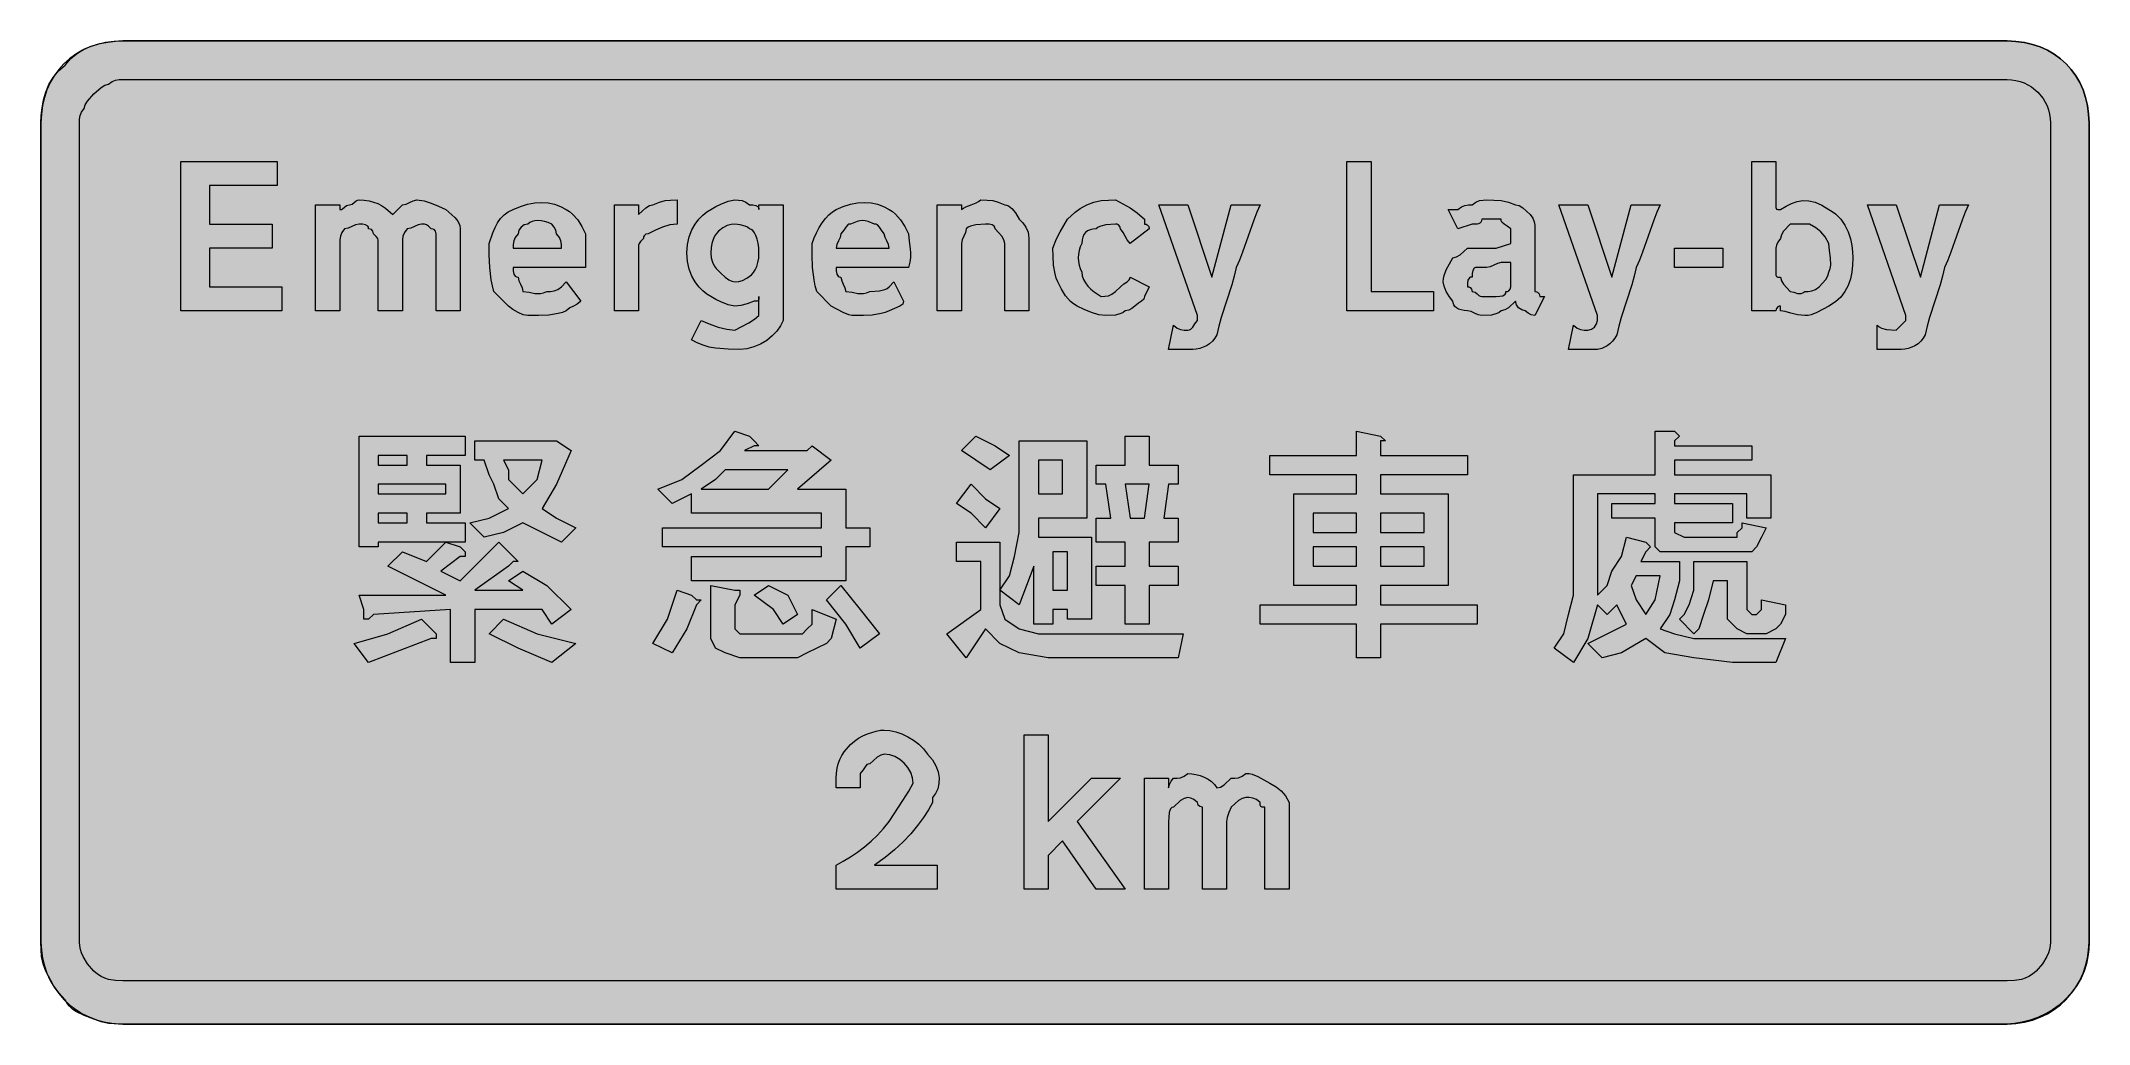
# Model space of a CAD drawing. Header units: metres. Extents: x 28 to 538, y 13 to 258.
import ezdxf

# ---------------------------------------------------------------- set-up
doc = ezdxf.new("R2010")
doc.units = ezdxf.units.M
for name, color, linetype, true_color in [('FILL_BLUE_0000FF', 7, 'Continuous', 0x0000ff), ('FILL_WHITE_FFFFFF', 7, 'Continuous', 0xffffff), ('STROKE_BLUE_0000FF', 7, 'Continuous', 0x0000ff)]:
    doc.layers.add(name, color=color, linetype=linetype, true_color=true_color)

msp = doc.modelspace()

# ---------------------------------------------------------------- hatches: boundary and pattern name
at = {"layer": 'FILL_BLUE_0000FF', "true_color": 0x0000ff}
h = msp.add_hatch(color=7, dxfattribs=at)
h.dxf.hatch_style = 1
h.paths.add_polyline_path([(519.06, 247.86), (520.14, 247.7), (521.17, 247.44), (522.17, 247.08), (523.11, 246.62), (524, 246.08), (525.6, 244.77), (526.91, 243.17), (527.45, 242.28), (527.91, 241.34), (528.27, 240.34), (528.53, 239.31), (528.69, 238.23), (528.75, 237.12), (528.75, 33.12), (528.69, 32.22), (528.52, 31.32), (528.24, 30.42), (527.85, 29.52), (526.73, 27.72), (525.15, 25.92), (524.25, 25.13), (523.35, 24.53), (522.45, 24.11), (521.55, 23.82), (519.75, 23.56), (517.95, 23.52), (48.75, 23.52), (46.95, 23.56), (45.15, 23.82), (44.25, 24.11), (43.35, 24.53), (42.45, 25.13), (41.55, 25.92), (39.98, 27.72), (38.85, 29.52), (38.46, 30.42), (38.18, 31.32), (38.01, 32.22), (37.95, 33.12), (37.95, 237.12), (37.97, 238.02), (38.1, 238.92), (38.46, 239.82), (39.15, 240.72), (39.36, 241.62), (39.9, 242.52), (41.55, 244.32), (43.35, 245.97), (44.25, 246.51), (45.15, 246.72), (46.05, 247.41), (46.95, 247.77), (47.85, 247.9), (48.75, 247.92), (517.95, 247.92), (519.06, 247.86)])
at = {"layer": 'FILL_WHITE_FFFFFF', "true_color": 0xffffff}
h = msp.add_hatch(color=7, dxfattribs=at)
h.dxf.hatch_style = 1
h.paths.add_polyline_path([(520.16, 257.42), (522.27, 257.14), (524.29, 256.67), (526.2, 256.02), (528, 255.21), (529.68, 254.23), (531.23, 253.1), (532.65, 251.82), (533.93, 250.4), (535.06, 248.85), (536.04, 247.17), (536.85, 245.37), (537.5, 243.46), (537.97, 241.44), (538.25, 239.33), (538.35, 237.12), (538.35, 33.12), (538.29, 31.32), (538.09, 29.52), (537.72, 27.72), (537.15, 25.92), (536.36, 24.12), (535.31, 22.32), (533.99, 20.52), (532.35, 18.72), (530.89, 17.43), (529.26, 16.26), (527.48, 15.24), (525.6, 14.37), (523.67, 13.67), (521.72, 13.15), (519.8, 12.83), (517.95, 12.72), (48.75, 12.72), (46.95, 12.74), (45.15, 12.87), (43.35, 13.23), (41.55, 13.92), (39.07, 14.84), (37.05, 15.87), (36.21, 16.46), (35.48, 17.13), (34.86, 17.87), (34.35, 18.72), (32.76, 20.52), (31.5, 22.32), (29.55, 25.92), (28.86, 27.72), (28.5, 29.52), (28.37, 31.32), (28.35, 33.12), (28.35, 237.12), (28.41, 238.97), (28.61, 240.89), (28.98, 242.84), (29.55, 244.77), (30.34, 246.65), (31.39, 248.43), (32.71, 250.06), (34.35, 251.52), (35.81, 253.16), (37.44, 254.48), (39.22, 255.53), (41.1, 256.32), (43.03, 256.89), (44.98, 257.26), (46.9, 257.46), (48.75, 257.52), (517.95, 257.52), (520.16, 257.42)])
h = msp.add_hatch(color=7, dxfattribs=at)
h.dxf.hatch_style = 1
h.paths.add_polyline_path([(63.15, 227.52), (87.15, 227.52), (87.15, 221.52), (70.35, 221.52), (70.35, 211.92), (85.95, 211.92), (85.95, 205.92), (70.35, 205.92), (70.35, 196.32), (88.35, 196.32), (88.35, 190.32), (63.15, 190.32), (63.15, 227.52)])
h = msp.add_hatch(color=7, dxfattribs=at)
h.dxf.hatch_style = 1
h.paths.add_polyline_path([(353.55, 227.52), (359.55, 227.52), (359.55, 195.12), (375.15, 195.12), (375.15, 190.32), (353.55, 190.32), (353.55, 227.52)])
h = msp.add_hatch(color=7, dxfattribs=at)
h.dxf.hatch_style = 1
h.paths.add_polyline_path([(464.27, 217.04), (465.66, 217.52), (467.1, 217.77), (468.59, 217.73), (470.16, 217.38), (471.8, 216.65), (473.55, 215.52), (474.41, 215.03), (475.19, 214.46), (476.51, 213.14), (477.56, 211.62), (478.35, 209.97), (478.92, 208.27), (479.29, 206.58), (479.49, 204.97), (479.55, 203.52), (479.49, 201.72), (479.29, 199.96), (478.92, 198.25), (478.35, 196.62), (477.56, 195.11), (476.51, 193.73), (475.19, 192.53), (473.55, 191.52), (470.55, 189.87), (469.16, 189.33), (468.4, 189.17), (467.55, 189.12), (465.77, 189.31), (464.1, 189.72), (462.66, 190.13), (461.55, 190.32), (461.55, 191.52), (461.15, 191.47), (460.86, 191.33), (460.5, 190.92), (460.35, 190.32), (454.35, 190.32), (454.35, 227.52), (460.35, 227.52), (460.35, 216.72), (460.37, 216.03), (460.5, 215.67), (460.86, 215.54), (461.55, 215.52), (462.9, 216.36), (464.27, 217.04)])
h.paths.add_polyline_path([(469.35, 195.27), (470.25, 195.63), (471.15, 196.32), (472.8, 198.12), (473.34, 199.02), (473.55, 199.92), (473.89, 200.82), (474.06, 201.72), (474, 203.52), (473.72, 205.32), (473.55, 207.12), (472.63, 208.71), (471.6, 209.97), (470.34, 211), (468.75, 211.92), (463.95, 211.92), (462.3, 210.12), (461.76, 209.22), (461.55, 208.32), (460.86, 207.44), (460.5, 206.67), (460.35, 205.92), (460.35, 201.12), (460.35, 199.92), (460.37, 199.23), (460.5, 198.87), (460.86, 198.74), (461.55, 198.72), (461.76, 197.82), (462.3, 196.92), (463.95, 195.12), (464.85, 194.95), (465.75, 194.67), (466.65, 194.61), (467.1, 194.78), (467.55, 195.12), (468.45, 195.14), (469.35, 195.27)], flags=16)
h = msp.add_hatch(color=7, dxfattribs=at)
h.dxf.hatch_style = 1
h.paths.add_polyline_path([(102.75, 215.52), (103.15, 215.57), (103.46, 215.71), (103.95, 216.12), (104.44, 216.53), (104.75, 216.67), (105.15, 216.72), (105.55, 216.77), (105.86, 216.91), (106.35, 217.32), (106.84, 217.73), (107.15, 217.87), (107.55, 217.92), (108.85, 217.86), (110.04, 217.69), (111.16, 217.41), (112.2, 217.02), (113.19, 216.51), (114.13, 215.89), (115.95, 214.32), (118.35, 216.72), (119.25, 216.91), (120.15, 217.32), (121.05, 217.73), (121.95, 217.92), (123.75, 217.71), (125.55, 217.17), (127.35, 216.4), (129.15, 215.52), (131.4, 213.57), (131.93, 212.98), (132.36, 212.31), (132.64, 211.57), (132.75, 210.72), (132.75, 209.52), (132.75, 190.32), (126.75, 190.32), (126.75, 207.12), (126.75, 209.52), (126.6, 210.12), (126.24, 210.53), (125.95, 210.67), (125.55, 210.72), (124.84, 211.41), (124.35, 211.77), (123.86, 211.9), (123.15, 211.92), (122.25, 211.73), (121.35, 211.32), (120.45, 210.91), (119.55, 210.72), (118.86, 209.82), (118.5, 208.92), (118.37, 208.02), (118.35, 207.12), (118.35, 190.32), (112.35, 190.32), (112.35, 207.12), (112.33, 207.83), (112.2, 208.32), (111.84, 208.81), (111.15, 209.52), (111, 210.12), (110.64, 210.53), (110.35, 210.67), (109.95, 210.72), (109.9, 211.12), (109.74, 211.41), (109.2, 211.77), (108.43, 211.9), (107.55, 211.92), (106.65, 211.73), (105.75, 211.32), (104.85, 210.91), (103.95, 210.72), (103.26, 209.82), (102.9, 208.92), (102.77, 208.02), (102.75, 207.12), (102.75, 190.32), (96.75, 190.32), (96.75, 216.72), (102.75, 216.72), (102.75, 215.52)])
h = msp.add_hatch(color=7, dxfattribs=at)
h.dxf.hatch_style = 1
h.paths.add_polyline_path([(147.15, 189.87), (145.84, 190.64), (144.75, 191.52), (141.15, 195.12), (140.75, 196.52), (140.46, 198.01), (140.1, 201.12), (139.97, 204.23), (139.95, 207.12), (140.89, 209.78), (141.43, 211.04), (142.05, 212.22), (142.79, 213.28), (143.66, 214.21), (144.71, 214.96), (145.95, 215.52), (147.75, 216.31), (149.53, 216.87), (151.29, 217.21), (153, 217.32), (154.66, 217.21), (156.24, 216.87), (157.75, 216.31), (159.15, 215.52), (160, 215.02), (160.74, 214.41), (162, 212.97), (163.03, 211.3), (163.95, 209.52), (163.95, 201.12), (145.95, 201.12), (145.97, 200.24), (146.1, 199.47), (146.46, 198.93), (146.75, 198.77), (147.15, 198.72), (147.34, 197.82), (147.75, 196.92), (148.16, 196.02), (148.35, 195.12), (149.96, 194.95), (151.35, 194.67), (152.74, 194.61), (153.5, 194.78), (154.35, 195.12), (155.25, 195.14), (156.15, 195.27), (157.05, 195.63), (157.95, 196.32), (159.15, 197.52), (162.75, 192.72), (161.85, 192.01), (160.95, 191.52), (160.05, 191.03), (159.15, 190.32), (158.2, 189.92), (157.14, 189.63), (154.8, 189.27), (152.23, 189.14), (149.55, 189.12), (148.46, 189.33), (147.15, 189.87)])
h.paths.add_polyline_path([(157.93, 206.82), (157.8, 207.72), (157.44, 208.62), (156.75, 209.52), (156.56, 210.4), (156.15, 211.17), (155.55, 211.92), (154.65, 212.31), (153.77, 212.59), (152.91, 212.76), (152.1, 212.82), (151.34, 212.76), (150.66, 212.59), (150.05, 212.31), (149.55, 211.92), (148.67, 211.71), (147.9, 211.17), (147.36, 210.4), (147.15, 209.52), (146.46, 208.62), (146.1, 207.72), (145.97, 206.82), (145.95, 205.92), (157.95, 205.92), (157.93, 206.82)], flags=16)
h = msp.add_hatch(color=7, dxfattribs=at)
h.dxf.hatch_style = 1
h.paths.add_polyline_path([(178.95, 215.97), (179.85, 216.51), (180.75, 216.72), (182.36, 217.41), (183.75, 217.77), (185.14, 217.9), (186.75, 217.92), (186.75, 211.92), (184.95, 211.71), (183.15, 211.17), (181.35, 210.4), (179.55, 209.52), (178.95, 209.37), (178.54, 209.01), (178.4, 208.72), (178.35, 208.32), (177.66, 207.61), (177.3, 207.12), (177.17, 206.63), (177.15, 205.92), (177.15, 190.32), (171.15, 190.32), (171.15, 216.72), (177.15, 216.72), (177.15, 214.32), (178.95, 215.97)])
h = msp.add_hatch(color=7, dxfattribs=at)
h.dxf.hatch_style = 1
h.paths.add_polyline_path([(197.61, 192.53), (196.44, 193.13), (195.15, 193.92), (194.2, 194.48), (193.2, 195.27), (192.2, 196.28), (191.25, 197.52), (190.42, 198.98), (189.75, 200.67), (189.31, 202.58), (189.15, 204.72), (189.31, 206.86), (189.75, 208.77), (190.42, 210.46), (191.25, 211.92), (192.2, 213.16), (193.2, 214.17), (194.2, 214.96), (195.15, 215.52), (196.44, 216.31), (197.61, 216.91), (199.5, 217.62), (201.15, 217.92), (202.05, 217.9), (202.95, 217.77), (203.85, 217.41), (204.75, 216.72), (205.63, 216.7), (206.4, 216.57), (206.94, 216.21), (207.1, 215.92), (207.15, 215.52), (207.15, 216.72), (213.15, 216.72), (213.15, 189.12), (213.15, 187.92), (212.54, 186.58), (211.63, 185.28), (210.47, 184.06), (209.1, 182.97), (207.56, 182.05), (205.89, 181.34), (204.14, 180.88), (202.35, 180.72), (199.46, 180.76), (196.35, 181.02), (194.78, 181.31), (193.24, 181.73), (191.75, 182.33), (190.35, 183.12), (192.75, 187.92), (194.74, 187.04), (196.95, 186.27), (199.16, 185.73), (201.15, 185.52), (204.6, 187.32), (206.04, 188.22), (207.15, 189.12), (207.15, 190.32), (207.15, 192.72), (207.15, 193.92), (207.13, 193.23), (207, 192.87), (206.64, 192.74), (205.95, 192.72), (204.19, 192.03), (202.65, 191.67), (201.15, 191.52), (199.5, 191.82), (197.61, 192.53)])
h.paths.add_polyline_path([(199.25, 211.54), (198.15, 211.02), (197.05, 210.16), (196.54, 209.58), (196.09, 208.88), (195.7, 208.06), (195.41, 207.1), (195.22, 205.99), (195.15, 204.72), (195.26, 203.48), (195.54, 202.43), (195.97, 201.56), (196.5, 200.82), (197.68, 199.66), (198.75, 198.72), (199.63, 198.03), (200.4, 197.67), (201.15, 197.52), (202.09, 197.63), (203.05, 197.9), (204.15, 198.42), (205.25, 199.28), (205.76, 199.86), (206.21, 200.56), (206.6, 201.38), (206.89, 202.34), (207.08, 203.45), (207.15, 204.72), (207.1, 206.01), (206.94, 207.18), (206.71, 208.2), (206.4, 209.07), (206.04, 209.77), (205.63, 210.29), (205.2, 210.61), (204.75, 210.72), (204.25, 211.12), (203.68, 211.41), (202.5, 211.77), (201.15, 211.92), (200.21, 211.81), (199.25, 211.54)], flags=16)
h = msp.add_hatch(color=7, dxfattribs=at)
h.dxf.hatch_style = 1
h.paths.add_polyline_path([(229.54, 189.33), (228.15, 189.87), (225.15, 191.52), (221.55, 195.12), (221.15, 196.52), (220.86, 198.01), (220.5, 201.12), (220.37, 204.23), (220.35, 207.12), (220.85, 208.47), (221.46, 209.78), (222.14, 211.04), (222.9, 212.22), (223.71, 213.28), (224.57, 214.21), (225.45, 214.96), (226.35, 215.52), (228.15, 216.31), (229.93, 216.87), (231.69, 217.21), (233.4, 217.32), (235.06, 217.21), (236.64, 216.87), (238.15, 216.31), (239.55, 215.52), (240.4, 215.02), (241.14, 214.41), (242.4, 212.97), (243.43, 211.3), (244.35, 209.52), (244.52, 207.7), (244.8, 205.77), (244.88, 204.73), (244.86, 203.61), (244.69, 202.42), (244.35, 201.12), (226.35, 201.12), (226.37, 200.24), (226.5, 199.47), (226.86, 198.93), (227.15, 198.77), (227.55, 198.72), (227.74, 197.82), (228.15, 196.92), (228.56, 196.02), (228.75, 195.12), (230.36, 194.95), (231.75, 194.67), (233.14, 194.61), (233.9, 194.78), (234.75, 195.12), (237.15, 195.27), (238.46, 195.63), (239.05, 195.92), (239.55, 196.32), (240.75, 197.52), (243.15, 192.72), (243.09, 192.32), (242.93, 192.01), (242.25, 191.52), (239.55, 190.32), (238.6, 189.92), (237.56, 189.63), (235.35, 189.27), (233.14, 189.14), (231.15, 189.12), (230.3, 189.17), (229.54, 189.33)])
h.paths.add_polyline_path([(239.36, 206.82), (238.95, 207.72), (238.54, 208.62), (238.35, 209.52), (237.64, 210.4), (237.15, 211.17), (236.66, 211.71), (236.35, 211.87), (235.95, 211.92), (234.34, 212.59), (233.63, 212.76), (232.95, 212.82), (232.27, 212.76), (231.56, 212.59), (229.95, 211.92), (229.55, 211.87), (229.24, 211.71), (228.75, 211.17), (228.26, 210.4), (227.55, 209.52), (227.36, 208.62), (226.95, 207.72), (226.54, 206.82), (226.35, 205.92), (239.55, 205.92), (239.36, 206.82)], flags=16)
h = msp.add_hatch(color=7, dxfattribs=at)
h.dxf.hatch_style = 1
h.paths.add_polyline_path([(261.15, 211.77), (259.84, 211.41), (259.25, 211.12), (258.75, 210.72), (258.56, 209.82), (258.15, 208.92), (257.74, 208.02), (257.55, 207.12), (257.55, 190.32), (251.55, 190.32), (251.55, 216.72), (257.55, 216.72), (257.55, 215.52), (258.05, 215.92), (258.64, 216.23), (259.95, 216.72), (261.26, 217.21), (261.85, 217.52), (262.35, 217.92), (263.96, 217.9), (265.35, 217.77), (266.74, 217.41), (268.35, 216.72), (268.8, 216.66), (269.25, 216.49), (270.15, 215.82), (271.05, 214.69), (271.95, 213.12), (272.83, 212.2), (273.6, 211.17), (274.14, 209.91), (274.3, 209.17), (274.35, 208.32), (274.35, 190.32), (268.35, 190.32), (268.35, 207.12), (268.14, 208.02), (267.6, 208.92), (265.95, 210.72), (265.9, 211.12), (265.74, 211.41), (265.2, 211.77), (264.43, 211.9), (263.55, 211.92), (261.15, 211.77)])
h = msp.add_hatch(color=7, dxfattribs=at)
h.dxf.hatch_style = 1
h.paths.add_polyline_path([(293.25, 193.94), (294.15, 194.07), (295.05, 194.43), (295.95, 195.12), (297.15, 196.32), (298.03, 197.03), (298.8, 197.52), (299.34, 198.01), (299.5, 198.32), (299.55, 198.72), (304.35, 196.32), (303.15, 193.92), (303.1, 193.52), (302.94, 193.21), (302.4, 192.72), (301.63, 192.23), (300.75, 191.52), (300, 190.92), (299.23, 190.51), (298.35, 190.32), (297.85, 189.92), (297.26, 189.63), (295.95, 189.27), (293.55, 189.12), (291.75, 189.33), (289.95, 189.87), (288.15, 190.64), (286.35, 191.52), (285.5, 192.02), (284.76, 192.63), (283.5, 194.07), (282.47, 195.74), (281.55, 197.52), (281.15, 198.47), (280.86, 199.51), (280.5, 201.72), (280.37, 203.93), (280.35, 205.92), (281.25, 208.23), (282.15, 209.97), (283.95, 213.12), (285.9, 214.92), (287.16, 215.82), (288.75, 216.72), (290.55, 217.41), (292.35, 217.77), (294.15, 217.9), (295.95, 217.92), (299.55, 215.97), (301.35, 214.71), (303.15, 213.12), (303.15, 211.92), (303.55, 211.87), (303.84, 211.73), (304.2, 211.32), (304.35, 210.72), (299.55, 207.12), (298.84, 208.02), (298.35, 208.92), (297.86, 209.82), (297.15, 210.72), (297, 211.32), (296.64, 211.73), (296.35, 211.87), (295.95, 211.92), (293.55, 211.77), (292.24, 211.41), (291.65, 211.12), (291.15, 210.72), (290.31, 210.66), (289.58, 210.49), (288.96, 210.21), (288.45, 209.82), (288.06, 209.31), (287.78, 208.69), (287.61, 207.96), (287.55, 207.12), (287.16, 206.22), (286.88, 205.32), (286.71, 204.42), (286.65, 203.52), (286.71, 202.62), (286.88, 201.72), (287.16, 200.82), (287.55, 199.92), (287.66, 199.02), (287.96, 198.14), (288.44, 197.28), (289.05, 196.47), (289.78, 195.71), (290.59, 195.03), (292.35, 193.92), (293.25, 193.94)])
h = msp.add_hatch(color=7, dxfattribs=at)
h.dxf.hatch_style = 1
h.paths.add_polyline_path([(316.35, 189.12), (306.75, 216.72), (313.95, 216.72), (319.95, 198.72), (324.75, 216.72), (331.95, 216.72), (331.1, 214.87), (330.34, 212.93), (328.95, 208.92), (327.56, 204.91), (326.8, 202.97), (325.95, 201.12), (325.45, 198.92), (324.86, 196.81), (323.55, 192.72), (322.24, 188.63), (321.65, 186.52), (321.15, 184.32), (320.65, 183.48), (320.04, 182.74), (319.36, 182.13), (318.6, 181.62), (317.79, 181.23), (316.93, 180.94), (316.05, 180.78), (315.15, 180.72), (312.75, 180.72), (309.15, 180.72), (310.35, 186.72), (311.25, 186.03), (312.15, 185.67), (313.05, 185.54), (313.95, 185.52), (314.35, 185.57), (314.66, 185.73), (315.15, 186.27), (315.64, 187.04), (316.35, 187.92), (316.35, 189.12)])
h = msp.add_hatch(color=7, dxfattribs=at)
h.dxf.hatch_style = 1
h.paths.add_polyline_path([(381.15, 215.52), (382.05, 216.21), (382.95, 216.57), (383.85, 216.7), (384.75, 216.72), (385.65, 217.41), (386.55, 217.77), (387.45, 217.9), (388.35, 217.92), (390.15, 217.9), (391.95, 217.77), (393.75, 217.41), (395.55, 216.72), (396.45, 216.51), (397.35, 215.97), (399.15, 214.32), (399.84, 213.42), (400.2, 212.52), (400.33, 211.62), (400.35, 210.72), (400.35, 204.72), (400.35, 196.32), (400.35, 195.12), (400.75, 195.07), (401.04, 194.93), (401.4, 194.52), (401.55, 193.92), (402.75, 193.92), (400.35, 189.12), (399.47, 189.31), (398.7, 189.72), (397.95, 190.32), (397.07, 190.53), (396.3, 191.07), (395.76, 191.84), (395.55, 192.72), (393.75, 191.07), (392.85, 190.53), (391.95, 190.32), (391.45, 189.92), (390.86, 189.63), (389.55, 189.27), (387.15, 189.12), (386.25, 189.31), (385.35, 189.72), (384.45, 190.13), (383.55, 190.32), (382.71, 190.37), (381.98, 190.53), (381.36, 190.76), (380.85, 191.07), (380.46, 191.43), (380.18, 191.84), (380.01, 192.27), (379.95, 192.72), (379.07, 193.81), (378.3, 195.12), (377.76, 196.43), (377.55, 197.52), (377.6, 198.37), (377.76, 199.13), (378.3, 200.52), (379.95, 203.52), (380.85, 203.73), (381.75, 204.27), (383.55, 205.92), (387.15, 205.92), (390.75, 205.92), (394.35, 207.12), (394.35, 208.32), (394.35, 209.52), (394.35, 210.72), (393.47, 211.43), (392.7, 211.92), (392.16, 212.41), (392, 212.72), (391.95, 213.12), (387.15, 213.12), (387, 212.52), (386.64, 212.11), (386.35, 211.97), (385.95, 211.92), (384.75, 211.92), (381.15, 210.72), (378.75, 215.52), (381.15, 215.52)])
h.paths.add_polyline_path([(391.63, 193.94), (392.4, 194.07), (392.94, 194.43), (393.1, 194.72), (393.15, 195.12), (393.55, 195.17), (393.84, 195.31), (394.2, 195.72), (394.35, 196.32), (394.35, 197.52), (394.35, 202.32), (391.95, 202.32), (391.05, 202.13), (390.15, 201.72), (389.25, 201.31), (388.35, 201.12), (385.95, 201.12), (385.55, 201.07), (385.26, 200.91), (384.9, 200.37), (384.77, 199.6), (384.75, 198.72), (384.35, 198.67), (384.06, 198.51), (383.7, 197.97), (383.57, 197.2), (383.55, 196.32), (383.95, 196.27), (384.24, 196.13), (384.6, 195.72), (384.75, 195.12), (385.15, 195.07), (385.46, 194.93), (385.95, 194.52), (386.44, 194.11), (386.75, 193.97), (387.15, 193.92), (390.75, 193.92), (391.63, 193.94)], flags=16)
h = msp.add_hatch(color=7, dxfattribs=at)
h.dxf.hatch_style = 1
h.paths.add_polyline_path([(415.95, 189.12), (406.35, 216.72), (413.55, 216.72), (419.55, 198.72), (424.35, 216.72), (431.55, 216.72), (430.7, 214.87), (429.94, 212.93), (428.55, 208.92), (427.16, 204.91), (426.4, 202.97), (425.55, 201.12), (425.05, 198.92), (424.46, 196.81), (423.15, 192.72), (421.84, 188.63), (421.25, 186.52), (420.75, 184.32), (420.25, 183.48), (419.66, 182.74), (419.02, 182.13), (418.35, 181.62), (417.04, 180.94), (415.95, 180.72), (412.35, 180.72), (408.75, 180.72), (409.95, 186.72), (410.85, 186.03), (411.75, 185.67), (412.65, 185.54), (413.55, 185.52), (414.43, 185.73), (415.2, 186.27), (415.74, 187.04), (415.95, 187.92), (415.95, 189.12)])
h = msp.add_hatch(color=7, dxfattribs=at)
h.dxf.hatch_style = 1
h.paths.add_polyline_path([(492.75, 189.12), (483.15, 216.72), (490.35, 216.72), (496.35, 198.72), (501.15, 216.72), (508.35, 216.72), (507.5, 214.87), (506.74, 212.93), (505.35, 208.92), (503.96, 204.91), (503.2, 202.97), (502.35, 201.12), (501.85, 198.92), (501.26, 196.81), (499.95, 192.72), (498.64, 188.63), (498.05, 186.52), (497.55, 184.32), (497.05, 183.48), (496.44, 182.74), (495.76, 182.13), (495, 181.62), (494.19, 181.23), (493.33, 180.94), (492.45, 180.78), (491.55, 180.72), (489.15, 180.72), (485.55, 180.72), (485.55, 186.72), (486.05, 186.32), (486.64, 186.03), (487.95, 185.67), (490.35, 185.52), (492.75, 187.92), (492.75, 189.12)])
h = msp.add_hatch(color=7, dxfattribs=at)
h.dxf.hatch_style = 1
h.paths.add_polyline_path([(447.15, 205.92), (447.15, 201.12), (435.15, 201.12), (435.15, 205.92), (447.15, 205.92)])
h = msp.add_hatch(color=7, dxfattribs=at)
h.dxf.hatch_style = 1
h.paths.add_polyline_path([(124.35, 151.92), (132.75, 151.92), (132.75, 139.92), (124.35, 139.92), (124.35, 137.52), (133.95, 137.52), (133.95, 132.72), (112.35, 132.72), (112.35, 131.52), (107.55, 131.52), (107.55, 159.12), (133.95, 159.12), (133.95, 154.32), (124.35, 154.32), (124.35, 151.92)])
h.paths.add_polyline_path([(112.35, 137.52), (119.55, 137.52), (119.55, 139.92), (112.35, 139.92), (112.35, 137.52)], flags=16)
h.paths.add_polyline_path([(112.35, 154.32), (112.35, 151.92), (119.55, 151.92), (119.55, 154.32), (112.35, 154.32)], flags=16)
h.paths.add_polyline_path([(129.15, 147.12), (112.35, 147.12), (112.35, 144.72), (129.15, 144.72), (129.15, 147.12)], flags=16)
h = msp.add_hatch(color=7, dxfattribs=at)
h.dxf.hatch_style = 1
h.paths.add_polyline_path([(192.75, 151.92), (197.55, 155.52), (201.15, 160.32), (204.75, 159.12), (205.95, 157.92), (207.15, 156.72), (205.95, 156.72), (203.55, 155.52), (219.15, 155.52), (220.35, 156.72), (225.15, 153.12), (216.75, 145.92), (228.75, 145.92), (228.75, 136.32), (234.75, 136.32), (234.75, 131.52), (228.75, 131.52), (228.75, 123.12), (190.35, 123.12), (190.35, 129.12), (222.75, 129.12), (222.75, 131.52), (183.15, 131.52), (183.15, 136.32), (222.75, 136.32), (222.75, 139.92), (190.35, 139.92), (190.35, 144.72), (185.55, 142.32), (181.95, 145.92), (187.95, 148.32), (192.75, 151.92)])
h.paths.add_polyline_path([(192.75, 145.92), (209.55, 145.92), (214.35, 150.72), (198.75, 150.72), (196.35, 148.32), (192.75, 145.92)], flags=16)
h = msp.add_hatch(color=7, dxfattribs=at)
h.dxf.hatch_style = 1
h.paths.add_polyline_path([(265.95, 156.72), (269.55, 154.32), (264.75, 150.72), (261.15, 153.12), (257.55, 155.52), (261.15, 159.12), (265.95, 156.72)])
h = msp.add_hatch(color=7, dxfattribs=at)
h.dxf.hatch_style = 1
h.paths.add_polyline_path([(304.35, 159.12), (304.35, 157.92), (304.35, 156.72), (304.35, 151.92), (311.55, 151.92), (311.55, 147.12), (309.15, 147.12), (307.95, 138.72), (311.55, 138.72), (311.55, 132.72), (304.35, 132.72), (304.35, 126.72), (311.55, 126.72), (311.55, 121.92), (304.35, 121.92), (304.35, 112.32), (298.35, 112.32), (298.35, 121.92), (291.15, 121.92), (291.15, 126.72), (298.35, 126.72), (298.35, 132.72), (291.15, 132.72), (291.15, 138.72), (294.75, 138.72), (293.55, 147.12), (291.15, 147.12), (291.15, 151.92), (298.35, 151.92), (298.35, 159.12), (303.15, 159.12), (304.35, 159.12)])
h.paths.add_polyline_path([(304.35, 147.12), (298.35, 147.12), (299.55, 138.72), (303.15, 138.72), (304.35, 147.12)], flags=16)
h = msp.add_hatch(color=7, dxfattribs=at)
h.dxf.hatch_style = 1
h.paths.add_polyline_path([(361.95, 157.92), (361.95, 156.72), (361.95, 154.32), (383.55, 154.32), (383.55, 149.52), (361.95, 149.52), (361.95, 144.72), (378.75, 144.72), (378.75, 121.92), (361.95, 121.92), (361.95, 117.12), (385.95, 117.12), (385.95, 112.32), (361.95, 112.32), (361.95, 103.92), (355.95, 103.92), (355.95, 112.32), (331.95, 112.32), (331.95, 117.12), (355.95, 117.12), (355.95, 121.92), (340.35, 121.92), (340.35, 144.72), (355.95, 144.72), (355.95, 149.52), (334.35, 149.52), (334.35, 154.32), (355.95, 154.32), (355.95, 160.32), (361.95, 159.12), (363.15, 157.92), (361.95, 157.92)])
h.paths.add_polyline_path([(355.95, 135.12), (355.95, 139.92), (345.15, 139.92), (345.15, 135.12), (355.95, 135.12)], flags=16)
h.paths.add_polyline_path([(345.15, 126.72), (355.95, 126.72), (355.95, 131.52), (345.15, 131.52), (345.15, 126.72)], flags=16)
h.paths.add_polyline_path([(361.95, 139.92), (361.95, 135.12), (372.75, 135.12), (372.75, 139.92), (361.95, 139.92)], flags=16)
h.paths.add_polyline_path([(372.75, 131.52), (361.95, 131.52), (361.95, 126.72), (372.75, 126.72), (372.75, 131.52)], flags=16)
h = msp.add_hatch(color=7, dxfattribs=at)
h.dxf.hatch_style = 1
h.paths.add_polyline_path([(433.95, 160.32), (435.15, 160.32), (436.35, 159.12), (435.15, 157.92), (435.15, 156.72), (454.35, 156.72), (454.35, 153.12), (435.15, 153.12), (435.15, 149.52), (459.15, 149.52), (459.15, 138.72), (453.15, 138.72), (453.15, 144.72), (435.15, 144.72), (435.15, 142.32), (449.55, 142.32), (449.55, 137.52), (435.15, 137.52), (435.15, 136.32), (435.15, 135.12), (437.55, 133.92), (448.35, 133.92), (450.75, 133.92), (450.75, 135.12), (451.95, 136.32), (451.95, 137.52), (457.95, 136.32), (456.75, 133.92), (455.55, 131.52), (454.35, 130.32), (451.95, 130.32), (433.95, 130.32), (431.55, 130.32), (430.35, 131.52), (430.35, 132.72), (430.35, 135.12), (430.35, 138.72), (419.55, 138.72), (419.55, 142.32), (430.35, 142.32), (430.35, 144.72), (415.95, 144.72), (415.95, 126.72), (415.95, 119.52), (418.35, 121.92), (419.55, 125.52), (421.95, 129.12), (423.15, 133.92), (427.95, 132.72), (429.15, 131.52), (427.95, 130.32), (426.75, 127.92), (436.35, 127.92), (436.35, 123.12), (435.15, 118.32), (433.95, 114.72), (431.55, 111.12), (435.15, 109.92), (439.95, 108.72), (443.55, 108.72), (448.35, 108.72), (462.75, 108.72), (460.35, 102.72), (449.55, 102.72), (439.95, 103.92), (432.75, 105.12), (427.95, 108.72), (421.95, 105.12), (417.15, 103.92), (413.55, 107.52), (418.35, 109.92), (423.15, 112.32), (421.95, 114.72), (420.75, 117.12), (418.35, 114.72), (415.95, 117.12), (413.55, 108.72), (409.95, 102.72), (405.15, 106.32), (407.55, 109.92), (408.75, 114.72), (409.95, 119.52), (409.95, 125.52), (409.95, 149.52), (430.35, 149.52), (430.35, 160.32), (433.95, 160.32)])
h.paths.add_polyline_path([(425.55, 118.32), (427.95, 114.72), (430.35, 118.32), (431.55, 124.32), (425.55, 124.32), (424.35, 121.92), (425.55, 118.32)], flags=16)
h = msp.add_hatch(color=7, dxfattribs=at)
h.dxf.hatch_style = 1
h.paths.add_polyline_path([(156.75, 157.92), (160.35, 155.52), (156.75, 147.12), (153.15, 141.12), (156.75, 138.72), (161.55, 136.32), (157.95, 132.72), (148.35, 137.52), (143.55, 135.12), (138.75, 133.92), (135.15, 137.52), (139.95, 138.72), (144.75, 141.12), (142.35, 143.52), (141.15, 147.12), (139.95, 149.52), (138.75, 153.12), (136.35, 153.12), (136.35, 157.92), (155.55, 157.92), (156.75, 157.92)])
h.paths.add_polyline_path([(144.75, 148.32), (147.15, 145.92), (148.35, 144.72), (151.95, 148.32), (153.15, 153.12), (143.55, 153.12), (144.75, 150.72), (144.75, 148.32)], flags=16)
h = msp.add_hatch(color=7, dxfattribs=at)
h.dxf.hatch_style = 1
h.paths.add_polyline_path([(276.75, 133.92), (289.95, 133.92), (289.95, 113.52), (283.95, 113.52), (283.95, 115.92), (280.35, 115.92), (280.35, 112.32), (275.55, 112.32), (275.55, 126.72), (271.95, 117.12), (267.15, 120.72), (269.55, 124.32), (270.75, 129.12), (271.95, 135.12), (271.95, 139.92), (271.95, 157.92), (288.75, 157.92), (288.75, 138.72), (276.75, 138.72), (276.75, 133.92)])
h.paths.add_polyline_path([(280.35, 130.32), (280.35, 120.72), (283.95, 120.72), (283.95, 130.32), (280.35, 130.32)], flags=16)
h.paths.add_polyline_path([(282.75, 153.12), (276.75, 153.12), (276.75, 144.72), (282.75, 144.72), (282.75, 153.12)], flags=16)
h = msp.add_hatch(color=7, dxfattribs=at)
h.dxf.hatch_style = 1
h.paths.add_polyline_path([(263.55, 143.52), (267.15, 141.12), (263.55, 136.32), (259.95, 139.92), (256.35, 142.32), (259.95, 147.12), (263.55, 143.52)])
h = msp.add_hatch(color=7, dxfattribs=at)
h.dxf.hatch_style = 1
h.paths.add_polyline_path([(124.35, 127.92), (129.15, 132.72), (132.75, 131.52), (133.95, 130.32), (133.95, 129.12), (132.75, 129.12), (127.95, 125.52), (132.75, 123.12), (142.35, 132.72), (145.95, 129.12), (147.15, 127.92), (145.95, 127.92), (144.75, 126.72), (136.35, 120.72), (148.35, 120.72), (144.75, 123.12), (148.35, 125.52), (154.35, 121.92), (160.35, 115.92), (155.55, 112.32), (153.15, 115.92), (136.35, 115.92), (136.35, 102.72), (130.35, 102.72), (130.35, 115.92), (111.15, 114.72), (109.95, 113.52), (108.75, 113.52), (108.75, 115.92), (107.55, 119.52), (129.15, 119.52), (114.75, 126.72), (118.35, 130.32), (124.35, 127.92)])
h = msp.add_hatch(color=7, dxfattribs=at)
h.dxf.hatch_style = 1
h.paths.add_polyline_path([(267.15, 132.72), (267.15, 117.12), (268.35, 113.52), (271.95, 111.12), (276.75, 109.92), (282.75, 109.92), (312.75, 109.92), (311.55, 103.92), (287.55, 103.92), (279.15, 103.92), (271.95, 105.12), (267.15, 107.52), (263.55, 111.12), (258.75, 103.92), (253.95, 109.92), (262.35, 115.92), (262.35, 127.92), (256.35, 127.92), (256.35, 132.72), (267.15, 132.72)])
h = msp.add_hatch(color=7, dxfattribs=at)
h.dxf.hatch_style = 1
h.paths.add_polyline_path([(453.15, 127.92), (453.15, 117.12), (453.15, 115.92), (454.35, 114.72), (455.55, 114.72), (456.75, 115.92), (456.75, 118.32), (462.75, 117.12), (462.75, 114.72), (461.55, 112.32), (460.35, 111.12), (457.95, 109.92), (453.15, 109.92), (450.75, 111.12), (449.55, 112.32), (448.35, 113.52), (448.35, 115.92), (448.35, 123.12), (444.75, 123.12), (443.55, 118.32), (442.35, 114.72), (441.15, 111.12), (439.95, 109.92), (436.35, 113.52), (437.55, 114.72), (438.75, 117.12), (439.95, 120.72), (439.95, 125.52), (439.95, 127.92), (453.15, 127.92)])
h = msp.add_hatch(color=7, dxfattribs=at)
h.dxf.hatch_style = 1
h.paths.add_polyline_path([(184.35, 113.52), (186.75, 120.72), (190.35, 119.52), (191.55, 118.32), (192.75, 118.32), (191.55, 117.12), (189.15, 111.12), (185.55, 105.12), (180.75, 107.52), (184.35, 113.52)])
h = msp.add_hatch(color=7, dxfattribs=at)
h.dxf.hatch_style = 1
h.paths.add_polyline_path([(201.15, 120.72), (202.35, 120.72), (202.35, 119.52), (201.15, 117.12), (201.15, 113.52), (201.15, 111.12), (202.35, 109.92), (204.75, 109.92), (215.55, 109.92), (217.95, 109.92), (219.15, 111.12), (220.35, 112.32), (220.35, 115.92), (226.35, 113.52), (225.15, 108.72), (223.95, 107.52), (221.55, 106.32), (219.15, 105.12), (216.75, 103.92), (202.35, 103.92), (198.75, 105.12), (196.35, 106.32), (195.15, 108.72), (195.15, 111.12), (195.15, 121.92), (201.15, 120.72)])
h = msp.add_hatch(color=7, dxfattribs=at)
h.dxf.hatch_style = 1
h.paths.add_polyline_path([(210.75, 115.92), (205.95, 119.52), (209.55, 121.92), (214.35, 119.52), (216.75, 114.72), (213.15, 112.32), (210.75, 115.92)])
h = msp.add_hatch(color=7, dxfattribs=at)
h.dxf.hatch_style = 1
h.paths.add_polyline_path([(228.75, 112.32), (223.95, 118.32), (227.55, 121.92), (232.35, 115.92), (237.15, 109.92), (232.35, 106.32), (228.75, 112.32)])
h = msp.add_hatch(color=7, dxfattribs=at)
h.dxf.hatch_style = 1
h.paths.add_polyline_path([(114.75, 109.92), (123.15, 113.52), (125.55, 111.12), (126.75, 109.92), (126.75, 108.72), (125.55, 108.72), (109.95, 102.72), (106.35, 107.52), (114.75, 109.92)])
h = msp.add_hatch(color=7, dxfattribs=at)
h.dxf.hatch_style = 1
h.paths.add_polyline_path([(151.95, 109.92), (161.55, 107.52), (155.55, 102.72), (147.15, 106.32), (139.95, 109.92), (143.55, 113.52), (151.95, 109.92)])
h = msp.add_hatch(color=7, dxfattribs=at)
h.dxf.hatch_style = 1
h.paths.add_polyline_path([(226.35, 71.52), (226.35, 73.92), (226.41, 75.22), (226.58, 76.41), (226.86, 77.53), (227.25, 78.57), (227.76, 79.56), (228.38, 80.5), (229.95, 82.32), (230.9, 83.16), (231.94, 83.89), (233.03, 84.51), (234.15, 85.02), (236.36, 85.69), (237.4, 85.86), (238.35, 85.92), (239.75, 85.81), (241.22, 85.49), (242.72, 84.97), (244.2, 84.27), (245.63, 83.4), (246.96, 82.38), (248.14, 81.21), (249.15, 79.92), (250.33, 78.52), (251.19, 77.05), (251.74, 75.55), (252, 74.07), (251.97, 72.64), (251.68, 71.31), (251.14, 70.13), (250.35, 69.12), (250.35, 67.92), (249.34, 66.07), (248.1, 64.13), (246.64, 62.14), (244.95, 60.12), (243.04, 58.1), (240.9, 56.11), (238.54, 54.17), (235.95, 52.32), (251.55, 52.32), (251.55, 46.32), (226.35, 46.32), (226.35, 52.32), (228.15, 53.28), (229.93, 54.34), (231.69, 55.53), (233.4, 56.82), (235.06, 58.23), (236.64, 59.74), (238.15, 61.38), (239.55, 63.12), (243, 68.37), (244.44, 70.71), (245.55, 72.72), (245.39, 74.06), (244.93, 75.36), (244.22, 76.58), (243.3, 77.67), (242.21, 78.59), (240.99, 79.3), (239.69, 79.76), (238.35, 79.92), (237.45, 79.71), (236.55, 79.17), (234.75, 77.52), (234.35, 77.47), (234.04, 77.31), (233.55, 76.77), (233.06, 76), (232.35, 75.12), (232.35, 72.72), (232.35, 71.52), (226.35, 71.52)])
h = msp.add_hatch(color=7, dxfattribs=at)
h.dxf.hatch_style = 1
h.paths.add_polyline_path([(289.95, 73.92), (297.15, 73.92), (286.35, 63.12), (298.35, 46.32), (291.15, 46.32), (282.75, 58.32), (279.15, 54.72), (279.15, 46.32), (273.15, 46.32), (273.15, 84.72), (279.15, 84.72), (279.15, 63.12), (289.95, 73.92)])
h = msp.add_hatch(color=7, dxfattribs=at)
h.dxf.hatch_style = 1
h.paths.add_polyline_path([(309.15, 71.52), (309.34, 72.4), (309.75, 73.17), (310.35, 73.92), (311.25, 73.94), (312.15, 74.07), (313.05, 74.43), (313.95, 75.12), (314.9, 75.06), (315.92, 74.89), (316.97, 74.61), (318, 74.22), (318.98, 73.71), (319.86, 73.09), (320.59, 72.36), (321.15, 71.52), (322.05, 71.73), (322.95, 72.27), (324.75, 73.92), (325.65, 73.94), (326.55, 74.07), (327.45, 74.43), (328.35, 75.12), (329.2, 75.07), (329.96, 74.91), (331.35, 74.37), (334.35, 72.72), (335.94, 71.8), (337.2, 70.77), (338.23, 69.51), (339.15, 67.92), (339.15, 66.72), (339.15, 46.32), (333.15, 46.32), (333.15, 64.32), (333.15, 66.72), (332.46, 66.74), (332.1, 66.87), (331.97, 67.23), (331.95, 67.92), (331.05, 68.61), (330.15, 68.97), (329.25, 69.1), (328.35, 69.12), (327.45, 68.91), (326.55, 68.37), (324.75, 66.72), (324.15, 65.37), (323.74, 64.19), (323.55, 63.12), (323.55, 46.32), (317.55, 46.32), (317.55, 64.32), (317.55, 66.72), (316.95, 66.87), (316.54, 67.23), (316.4, 67.52), (316.35, 67.92), (315.47, 68.61), (314.7, 68.97), (313.95, 69.12), (313.05, 68.91), (312.15, 68.37), (310.35, 66.72), (309.95, 66.61), (309.66, 66.33), (309.44, 65.9), (309.3, 65.37), (309.17, 64.19), (309.15, 63.12), (309.15, 46.32), (303.15, 46.32), (303.15, 73.92), (309.15, 73.92), (309.15, 71.52)])

# ---------------------------------------------------------------- linework, layer by layer
at = {"layer": 'FILL_BLUE_0000FF', "lineweight": 0, "true_color": 0x0000ff}
msp.add_lwpolyline([(519.06, 247.86), (520.14, 247.7), (521.17, 247.44), (522.17, 247.08), (523.11, 246.62), (524, 246.08), (525.6, 244.77), (526.91, 243.17), (527.45, 242.28), (527.91, 241.34), (528.27, 240.34), (528.53, 239.31), (528.69, 238.23), (528.75, 237.12), (528.75, 33.12), (528.69, 32.22), (528.52, 31.32), (528.24, 30.42), (527.85, 29.52), (526.73, 27.72), (525.15, 25.92), (524.25, 25.13), (523.35, 24.53), (522.45, 24.11), (521.55, 23.82), (519.75, 23.56), (517.95, 23.52), (48.75, 23.52), (46.95, 23.56), (45.15, 23.82), (44.25, 24.11), (43.35, 24.53), (42.45, 25.13), (41.55, 25.92), (39.98, 27.72), (38.85, 29.52), (38.46, 30.42), (38.18, 31.32), (38.01, 32.22), (37.95, 33.12), (37.95, 237.12), (37.97, 238.02), (38.1, 238.92), (38.46, 239.82), (39.15, 240.72), (39.36, 241.62), (39.9, 242.52), (41.55, 244.32), (43.35, 245.97), (44.25, 246.51), (45.15, 246.72), (46.05, 247.41), (46.95, 247.77), (47.85, 247.9), (48.75, 247.92), (517.95, 247.92)], close=True, dxfattribs=at)
at = {"layer": 'FILL_WHITE_FFFFFF', "lineweight": 0, "true_color": 0xffffff}
for points in [[(520.16, 257.42), (522.27, 257.14), (524.29, 256.67), (526.2, 256.02), (528, 255.21), (529.68, 254.23), (531.23, 253.1), (532.65, 251.82), (533.93, 250.4), (535.06, 248.85), (536.04, 247.17), (536.85, 245.37), (537.5, 243.46), (537.97, 241.44), (538.25, 239.33), (538.35, 237.12), (538.35, 33.12), (538.29, 31.32), (538.09, 29.52), (537.72, 27.72), (537.15, 25.92), (536.36, 24.12), (535.31, 22.32), (533.99, 20.52), (532.35, 18.72), (530.89, 17.43), (529.26, 16.26), (527.48, 15.24), (525.6, 14.37), (523.67, 13.67), (521.72, 13.15), (519.8, 12.83), (517.95, 12.72), (48.75, 12.72), (46.95, 12.74), (45.15, 12.87), (43.35, 13.23), (41.55, 13.92), (39.07, 14.84), (37.05, 15.87), (36.21, 16.46), (35.48, 17.13), (34.86, 17.87), (34.35, 18.72), (32.76, 20.52), (31.5, 22.32), (29.55, 25.92), (28.86, 27.72), (28.5, 29.52), (28.37, 31.32), (28.35, 33.12), (28.35, 237.12), (28.41, 238.97), (28.61, 240.89), (28.98, 242.84), (29.55, 244.77), (30.34, 246.65), (31.39, 248.43), (32.71, 250.06), (34.35, 251.52), (35.81, 253.16), (37.44, 254.48), (39.22, 255.53), (41.1, 256.32), (43.03, 256.89), (44.98, 257.26), (46.9, 257.46), (48.75, 257.52), (517.95, 257.52)], [(63.15, 227.52), (87.15, 227.52), (87.15, 221.52), (70.35, 221.52), (70.35, 211.92), (85.95, 211.92), (85.95, 205.92), (70.35, 205.92), (70.35, 196.32), (88.35, 196.32), (88.35, 190.32), (63.15, 190.32)], [(353.55, 227.52), (359.55, 227.52), (359.55, 195.12), (375.15, 195.12), (375.15, 190.32), (353.55, 190.32)], [(464.27, 217.04), (465.66, 217.52), (467.1, 217.77), (468.59, 217.73), (470.16, 217.38), (471.8, 216.65), (473.55, 215.52), (474.41, 215.03), (475.19, 214.46), (476.51, 213.14), (477.56, 211.62), (478.35, 209.97), (478.92, 208.27), (479.29, 206.58), (479.49, 204.97), (479.55, 203.52), (479.49, 201.72), (479.29, 199.96), (478.92, 198.25), (478.35, 196.62), (477.56, 195.11), (476.51, 193.73), (475.19, 192.53), (473.55, 191.52), (470.55, 189.87), (469.16, 189.33), (468.4, 189.17), (467.55, 189.12), (465.77, 189.31), (464.1, 189.72), (462.66, 190.13), (461.55, 190.32), (461.55, 191.52), (461.15, 191.47), (460.86, 191.33), (460.5, 190.92), (460.35, 190.32), (454.35, 190.32), (454.35, 227.52), (460.35, 227.52), (460.35, 216.72), (460.37, 216.03), (460.5, 215.67), (460.86, 215.54), (461.55, 215.52), (462.9, 216.36)], [(102.75, 215.52), (103.15, 215.57), (103.46, 215.71), (103.95, 216.12), (104.44, 216.53), (104.75, 216.67), (105.15, 216.72), (105.55, 216.77), (105.86, 216.91), (106.35, 217.32), (106.84, 217.73), (107.15, 217.87), (107.55, 217.92), (108.85, 217.86), (110.04, 217.69), (111.16, 217.41), (112.2, 217.02), (113.19, 216.51), (114.13, 215.89), (115.95, 214.32), (118.35, 216.72), (119.25, 216.91), (120.15, 217.32), (121.05, 217.73), (121.95, 217.92), (123.75, 217.71), (125.55, 217.17), (127.35, 216.4), (129.15, 215.52), (131.4, 213.57), (131.93, 212.98), (132.36, 212.31), (132.64, 211.57), (132.75, 210.72), (132.75, 209.52), (132.75, 190.32), (126.75, 190.32), (126.75, 207.12), (126.75, 209.52), (126.6, 210.12), (126.24, 210.53), (125.95, 210.67), (125.55, 210.72), (124.84, 211.41), (124.35, 211.77), (123.86, 211.9), (123.15, 211.92), (122.25, 211.73), (121.35, 211.32), (120.45, 210.91), (119.55, 210.72), (118.86, 209.82), (118.5, 208.92), (118.37, 208.02), (118.35, 207.12), (118.35, 190.32), (112.35, 190.32), (112.35, 207.12), (112.33, 207.83), (112.2, 208.32), (111.84, 208.81), (111.15, 209.52), (111, 210.12), (110.64, 210.53), (110.35, 210.67), (109.95, 210.72), (109.9, 211.12), (109.74, 211.41), (109.2, 211.77), (108.43, 211.9), (107.55, 211.92), (106.65, 211.73), (105.75, 211.32), (104.85, 210.91), (103.95, 210.72), (103.26, 209.82), (102.9, 208.92), (102.77, 208.02), (102.75, 207.12), (102.75, 190.32), (96.75, 190.32), (96.75, 216.72), (102.75, 216.72)], [(147.15, 189.87), (145.84, 190.64), (144.75, 191.52), (141.15, 195.12), (140.75, 196.52), (140.46, 198.01), (140.1, 201.12), (139.97, 204.23), (139.95, 207.12), (140.89, 209.78), (141.43, 211.04), (142.05, 212.22), (142.79, 213.28), (143.66, 214.21), (144.71, 214.96), (145.95, 215.52), (147.75, 216.31), (149.53, 216.87), (151.29, 217.21), (153, 217.32), (154.66, 217.21), (156.24, 216.87), (157.75, 216.31), (159.15, 215.52), (160, 215.02), (160.74, 214.41), (162, 212.97), (163.03, 211.3), (163.95, 209.52), (163.95, 201.12), (145.95, 201.12), (145.97, 200.24), (146.1, 199.47), (146.46, 198.93), (146.75, 198.77), (147.15, 198.72), (147.34, 197.82), (147.75, 196.92), (148.16, 196.02), (148.35, 195.12), (149.96, 194.95), (151.35, 194.67), (152.74, 194.61), (153.5, 194.78), (154.35, 195.12), (155.25, 195.14), (156.15, 195.27), (157.05, 195.63), (157.95, 196.32), (159.15, 197.52), (162.75, 192.72), (161.85, 192.01), (160.95, 191.52), (160.05, 191.03), (159.15, 190.32), (158.2, 189.92), (157.14, 189.63), (154.8, 189.27), (152.23, 189.14), (149.55, 189.12), (148.46, 189.33)], [(178.95, 215.97), (179.85, 216.51), (180.75, 216.72), (182.36, 217.41), (183.75, 217.77), (185.14, 217.9), (186.75, 217.92), (186.75, 211.92), (184.95, 211.71), (183.15, 211.17), (181.35, 210.4), (179.55, 209.52), (178.95, 209.37), (178.54, 209.01), (178.4, 208.72), (178.35, 208.32), (177.66, 207.61), (177.3, 207.12), (177.17, 206.63), (177.15, 205.92), (177.15, 190.32), (171.15, 190.32), (171.15, 216.72), (177.15, 216.72), (177.15, 214.32)], [(197.61, 192.53), (196.44, 193.13), (195.15, 193.92), (194.2, 194.48), (193.2, 195.27), (192.2, 196.28), (191.25, 197.52), (190.42, 198.98), (189.75, 200.67), (189.31, 202.58), (189.15, 204.72), (189.31, 206.86), (189.75, 208.77), (190.42, 210.46), (191.25, 211.92), (192.2, 213.16), (193.2, 214.17), (194.2, 214.96), (195.15, 215.52), (196.44, 216.31), (197.61, 216.91), (199.5, 217.62), (201.15, 217.92), (202.05, 217.9), (202.95, 217.77), (203.85, 217.41), (204.75, 216.72), (205.63, 216.7), (206.4, 216.57), (206.94, 216.21), (207.1, 215.92), (207.15, 215.52), (207.15, 216.72), (213.15, 216.72), (213.15, 189.12), (213.15, 187.92), (212.54, 186.58), (211.63, 185.28), (210.47, 184.06), (209.1, 182.97), (207.56, 182.05), (205.89, 181.34), (204.14, 180.88), (202.35, 180.72), (199.46, 180.76), (196.35, 181.02), (194.78, 181.31), (193.24, 181.73), (191.75, 182.33), (190.35, 183.12), (192.75, 187.92), (194.74, 187.04), (196.95, 186.27), (199.16, 185.73), (201.15, 185.52), (204.6, 187.32), (206.04, 188.22), (207.15, 189.12), (207.15, 190.32), (207.15, 192.72), (207.15, 193.92), (207.13, 193.23), (207, 192.87), (206.64, 192.74), (205.95, 192.72), (204.19, 192.03), (202.65, 191.67), (201.15, 191.52), (199.5, 191.82)], [(229.54, 189.33), (228.15, 189.87), (225.15, 191.52), (221.55, 195.12), (221.15, 196.52), (220.86, 198.01), (220.5, 201.12), (220.37, 204.23), (220.35, 207.12), (220.85, 208.47), (221.46, 209.78), (222.14, 211.04), (222.9, 212.22), (223.71, 213.28), (224.57, 214.21), (225.45, 214.96), (226.35, 215.52), (228.15, 216.31), (229.93, 216.87), (231.69, 217.21), (233.4, 217.32), (235.06, 217.21), (236.64, 216.87), (238.15, 216.31), (239.55, 215.52), (240.4, 215.02), (241.14, 214.41), (242.4, 212.97), (243.43, 211.3), (244.35, 209.52), (244.52, 207.7), (244.8, 205.77), (244.88, 204.73), (244.86, 203.61), (244.69, 202.42), (244.35, 201.12), (226.35, 201.12), (226.37, 200.24), (226.5, 199.47), (226.86, 198.93), (227.15, 198.77), (227.55, 198.72), (227.74, 197.82), (228.15, 196.92), (228.56, 196.02), (228.75, 195.12), (230.36, 194.95), (231.75, 194.67), (233.14, 194.61), (233.9, 194.78), (234.75, 195.12), (237.15, 195.27), (238.46, 195.63), (239.05, 195.92), (239.55, 196.32), (240.75, 197.52), (243.15, 192.72), (243.09, 192.32), (242.93, 192.01), (242.25, 191.52), (239.55, 190.32), (238.6, 189.92), (237.56, 189.63), (235.35, 189.27), (233.14, 189.14), (231.15, 189.12), (230.3, 189.17)], [(261.15, 211.77), (259.84, 211.41), (259.25, 211.12), (258.75, 210.72), (258.56, 209.82), (258.15, 208.92), (257.74, 208.02), (257.55, 207.12), (257.55, 190.32), (251.55, 190.32), (251.55, 216.72), (257.55, 216.72), (257.55, 215.52), (258.05, 215.92), (258.64, 216.23), (259.95, 216.72), (261.26, 217.21), (261.85, 217.52), (262.35, 217.92), (263.96, 217.9), (265.35, 217.77), (266.74, 217.41), (268.35, 216.72), (268.8, 216.66), (269.25, 216.49), (270.15, 215.82), (271.05, 214.69), (271.95, 213.12), (272.83, 212.2), (273.6, 211.17), (274.14, 209.91), (274.3, 209.17), (274.35, 208.32), (274.35, 190.32), (268.35, 190.32), (268.35, 207.12), (268.14, 208.02), (267.6, 208.92), (265.95, 210.72), (265.9, 211.12), (265.74, 211.41), (265.2, 211.77), (264.43, 211.9), (263.55, 211.92)], [(293.25, 193.94), (294.15, 194.07), (295.05, 194.43), (295.95, 195.12), (297.15, 196.32), (298.03, 197.03), (298.8, 197.52), (299.34, 198.01), (299.5, 198.32), (299.55, 198.72), (304.35, 196.32), (303.15, 193.92), (303.1, 193.52), (302.94, 193.21), (302.4, 192.72), (301.63, 192.23), (300.75, 191.52), (300, 190.92), (299.23, 190.51), (298.35, 190.32), (297.85, 189.92), (297.26, 189.63), (295.95, 189.27), (293.55, 189.12), (291.75, 189.33), (289.95, 189.87), (288.15, 190.64), (286.35, 191.52), (285.5, 192.02), (284.76, 192.63), (283.5, 194.07), (282.47, 195.74), (281.55, 197.52), (281.15, 198.47), (280.86, 199.51), (280.5, 201.72), (280.37, 203.93), (280.35, 205.92), (281.25, 208.23), (282.15, 209.97), (283.95, 213.12), (285.9, 214.92), (287.16, 215.82), (288.75, 216.72), (290.55, 217.41), (292.35, 217.77), (294.15, 217.9), (295.95, 217.92), (299.55, 215.97), (301.35, 214.71), (303.15, 213.12), (303.15, 211.92), (303.55, 211.87), (303.84, 211.73), (304.2, 211.32), (304.35, 210.72), (299.55, 207.12), (298.84, 208.02), (298.35, 208.92), (297.86, 209.82), (297.15, 210.72), (297, 211.32), (296.64, 211.73), (296.35, 211.87), (295.95, 211.92), (293.55, 211.77), (292.24, 211.41), (291.65, 211.12), (291.15, 210.72), (290.31, 210.66), (289.58, 210.49), (288.96, 210.21), (288.45, 209.82), (288.06, 209.31), (287.78, 208.69), (287.61, 207.96), (287.55, 207.12), (287.16, 206.22), (286.88, 205.32), (286.71, 204.42), (286.65, 203.52), (286.71, 202.62), (286.88, 201.72), (287.16, 200.82), (287.55, 199.92), (287.66, 199.02), (287.96, 198.14), (288.44, 197.28), (289.05, 196.47), (289.78, 195.71), (290.59, 195.03), (292.35, 193.92)], [(316.35, 189.12), (306.75, 216.72), (313.95, 216.72), (319.95, 198.72), (324.75, 216.72), (331.95, 216.72), (331.1, 214.87), (330.34, 212.93), (328.95, 208.92), (327.56, 204.91), (326.8, 202.97), (325.95, 201.12), (325.45, 198.92), (324.86, 196.81), (323.55, 192.72), (322.24, 188.63), (321.65, 186.52), (321.15, 184.32), (320.65, 183.48), (320.04, 182.74), (319.36, 182.13), (318.6, 181.62), (317.79, 181.23), (316.93, 180.94), (316.05, 180.78), (315.15, 180.72), (312.75, 180.72), (309.15, 180.72), (310.35, 186.72), (311.25, 186.03), (312.15, 185.67), (313.05, 185.54), (313.95, 185.52), (314.35, 185.57), (314.66, 185.73), (315.15, 186.27), (315.64, 187.04), (316.35, 187.92)], [(381.15, 215.52), (382.05, 216.21), (382.95, 216.57), (383.85, 216.7), (384.75, 216.72), (385.65, 217.41), (386.55, 217.77), (387.45, 217.9), (388.35, 217.92), (390.15, 217.9), (391.95, 217.77), (393.75, 217.41), (395.55, 216.72), (396.45, 216.51), (397.35, 215.97), (399.15, 214.32), (399.84, 213.42), (400.2, 212.52), (400.33, 211.62), (400.35, 210.72), (400.35, 204.72), (400.35, 196.32), (400.35, 195.12), (400.75, 195.07), (401.04, 194.93), (401.4, 194.52), (401.55, 193.92), (402.75, 193.92), (400.35, 189.12), (399.47, 189.31), (398.7, 189.72), (397.95, 190.32), (397.07, 190.53), (396.3, 191.07), (395.76, 191.84), (395.55, 192.72), (393.75, 191.07), (392.85, 190.53), (391.95, 190.32), (391.45, 189.92), (390.86, 189.63), (389.55, 189.27), (387.15, 189.12), (386.25, 189.31), (385.35, 189.72), (384.45, 190.13), (383.55, 190.32), (382.71, 190.37), (381.98, 190.53), (381.36, 190.76), (380.85, 191.07), (380.46, 191.43), (380.18, 191.84), (380.01, 192.27), (379.95, 192.72), (379.07, 193.81), (378.3, 195.12), (377.76, 196.43), (377.55, 197.52), (377.6, 198.37), (377.76, 199.13), (378.3, 200.52), (379.95, 203.52), (380.85, 203.73), (381.75, 204.27), (383.55, 205.92), (387.15, 205.92), (390.75, 205.92), (394.35, 207.12), (394.35, 208.32), (394.35, 209.52), (394.35, 210.72), (393.47, 211.43), (392.7, 211.92), (392.16, 212.41), (392, 212.72), (391.95, 213.12), (387.15, 213.12), (387, 212.52), (386.64, 212.11), (386.35, 211.97), (385.95, 211.92), (384.75, 211.92), (381.15, 210.72), (378.75, 215.52)], [(415.95, 189.12), (406.35, 216.72), (413.55, 216.72), (419.55, 198.72), (424.35, 216.72), (431.55, 216.72), (430.7, 214.87), (429.94, 212.93), (428.55, 208.92), (427.16, 204.91), (426.4, 202.97), (425.55, 201.12), (425.05, 198.92), (424.46, 196.81), (423.15, 192.72), (421.84, 188.63), (421.25, 186.52), (420.75, 184.32), (420.25, 183.48), (419.66, 182.74), (419.02, 182.13), (418.35, 181.62), (417.04, 180.94), (415.95, 180.72), (412.35, 180.72), (408.75, 180.72), (409.95, 186.72), (410.85, 186.03), (411.75, 185.67), (412.65, 185.54), (413.55, 185.52), (414.43, 185.73), (415.2, 186.27), (415.74, 187.04), (415.95, 187.92)], [(492.75, 189.12), (483.15, 216.72), (490.35, 216.72), (496.35, 198.72), (501.15, 216.72), (508.35, 216.72), (507.5, 214.87), (506.74, 212.93), (505.35, 208.92), (503.96, 204.91), (503.2, 202.97), (502.35, 201.12), (501.85, 198.92), (501.26, 196.81), (499.95, 192.72), (498.64, 188.63), (498.05, 186.52), (497.55, 184.32), (497.05, 183.48), (496.44, 182.74), (495.76, 182.13), (495, 181.62), (494.19, 181.23), (493.33, 180.94), (492.45, 180.78), (491.55, 180.72), (489.15, 180.72), (485.55, 180.72), (485.55, 186.72), (486.05, 186.32), (486.64, 186.03), (487.95, 185.67), (490.35, 185.52), (492.75, 187.92)], [(157.93, 206.82), (157.8, 207.72), (157.44, 208.62), (156.75, 209.52), (156.56, 210.4), (156.15, 211.17), (155.55, 211.92), (154.65, 212.31), (153.77, 212.59), (152.91, 212.76), (152.1, 212.82), (151.34, 212.76), (150.66, 212.59), (150.05, 212.31), (149.55, 211.92), (148.67, 211.71), (147.9, 211.17), (147.36, 210.4), (147.15, 209.52), (146.46, 208.62), (146.1, 207.72), (145.97, 206.82), (145.95, 205.92), (157.95, 205.92)], [(199.25, 211.54), (198.15, 211.02), (197.05, 210.16), (196.54, 209.58), (196.09, 208.88), (195.7, 208.06), (195.41, 207.1), (195.22, 205.99), (195.15, 204.72), (195.26, 203.48), (195.54, 202.43), (195.97, 201.56), (196.5, 200.82), (197.68, 199.66), (198.75, 198.72), (199.63, 198.03), (200.4, 197.67), (201.15, 197.52), (202.09, 197.63), (203.05, 197.9), (204.15, 198.42), (205.25, 199.28), (205.76, 199.86), (206.21, 200.56), (206.6, 201.38), (206.89, 202.34), (207.08, 203.45), (207.15, 204.72), (207.1, 206.01), (206.94, 207.18), (206.71, 208.2), (206.4, 209.07), (206.04, 209.77), (205.63, 210.29), (205.2, 210.61), (204.75, 210.72), (204.25, 211.12), (203.68, 211.41), (202.5, 211.77), (201.15, 211.92), (200.21, 211.81)], [(239.36, 206.82), (238.95, 207.72), (238.54, 208.62), (238.35, 209.52), (237.64, 210.4), (237.15, 211.17), (236.66, 211.71), (236.35, 211.87), (235.95, 211.92), (234.34, 212.59), (233.63, 212.76), (232.95, 212.82), (232.27, 212.76), (231.56, 212.59), (229.95, 211.92), (229.55, 211.87), (229.24, 211.71), (228.75, 211.17), (228.26, 210.4), (227.55, 209.52), (227.36, 208.62), (226.95, 207.72), (226.54, 206.82), (226.35, 205.92), (239.55, 205.92)], [(469.35, 195.27), (470.25, 195.63), (471.15, 196.32), (472.8, 198.12), (473.34, 199.02), (473.55, 199.92), (473.89, 200.82), (474.06, 201.72), (474, 203.52), (473.72, 205.32), (473.55, 207.12), (472.63, 208.71), (471.6, 209.97), (470.34, 211), (468.75, 211.92), (463.95, 211.92), (462.3, 210.12), (461.76, 209.22), (461.55, 208.32), (460.86, 207.44), (460.5, 206.67), (460.35, 205.92), (460.35, 201.12), (460.35, 199.92), (460.37, 199.23), (460.5, 198.87), (460.86, 198.74), (461.55, 198.72), (461.76, 197.82), (462.3, 196.92), (463.95, 195.12), (464.85, 194.95), (465.75, 194.67), (466.65, 194.61), (467.1, 194.78), (467.55, 195.12), (468.45, 195.14)], [(447.15, 205.92), (447.15, 201.12), (435.15, 201.12), (435.15, 205.92)], [(391.63, 193.94), (392.4, 194.07), (392.94, 194.43), (393.1, 194.72), (393.15, 195.12), (393.55, 195.17), (393.84, 195.31), (394.2, 195.72), (394.35, 196.32), (394.35, 197.52), (394.35, 202.32), (391.95, 202.32), (391.05, 202.13), (390.15, 201.72), (389.25, 201.31), (388.35, 201.12), (385.95, 201.12), (385.55, 201.07), (385.26, 200.91), (384.9, 200.37), (384.77, 199.6), (384.75, 198.72), (384.35, 198.67), (384.06, 198.51), (383.7, 197.97), (383.57, 197.2), (383.55, 196.32), (383.95, 196.27), (384.24, 196.13), (384.6, 195.72), (384.75, 195.12), (385.15, 195.07), (385.46, 194.93), (385.95, 194.52), (386.44, 194.11), (386.75, 193.97), (387.15, 193.92), (390.75, 193.92)], [(124.35, 151.92), (132.75, 151.92), (132.75, 139.92), (124.35, 139.92), (124.35, 137.52), (133.95, 137.52), (133.95, 132.72), (112.35, 132.72), (112.35, 131.52), (107.55, 131.52), (107.55, 159.12), (133.95, 159.12), (133.95, 154.32), (124.35, 154.32)], [(192.75, 151.92), (197.55, 155.52), (201.15, 160.32), (204.75, 159.12), (205.95, 157.92), (207.15, 156.72), (205.95, 156.72), (203.55, 155.52), (219.15, 155.52), (220.35, 156.72), (225.15, 153.12), (216.75, 145.92), (228.75, 145.92), (228.75, 136.32), (234.75, 136.32), (234.75, 131.52), (228.75, 131.52), (228.75, 123.12), (190.35, 123.12), (190.35, 129.12), (222.75, 129.12), (222.75, 131.52), (183.15, 131.52), (183.15, 136.32), (222.75, 136.32), (222.75, 139.92), (190.35, 139.92), (190.35, 144.72), (185.55, 142.32), (181.95, 145.92), (187.95, 148.32)], [(265.95, 156.72), (269.55, 154.32), (264.75, 150.72), (261.15, 153.12), (257.55, 155.52), (261.15, 159.12)], [(304.35, 159.12), (304.35, 157.92), (304.35, 156.72), (304.35, 151.92), (311.55, 151.92), (311.55, 147.12), (309.15, 147.12), (307.95, 138.72), (311.55, 138.72), (311.55, 132.72), (304.35, 132.72), (304.35, 126.72), (311.55, 126.72), (311.55, 121.92), (304.35, 121.92), (304.35, 112.32), (298.35, 112.32), (298.35, 121.92), (291.15, 121.92), (291.15, 126.72), (298.35, 126.72), (298.35, 132.72), (291.15, 132.72), (291.15, 138.72), (294.75, 138.72), (293.55, 147.12), (291.15, 147.12), (291.15, 151.92), (298.35, 151.92), (298.35, 159.12), (303.15, 159.12)], [(361.95, 157.92), (361.95, 156.72), (361.95, 154.32), (383.55, 154.32), (383.55, 149.52), (361.95, 149.52), (361.95, 144.72), (378.75, 144.72), (378.75, 121.92), (361.95, 121.92), (361.95, 117.12), (385.95, 117.12), (385.95, 112.32), (361.95, 112.32), (361.95, 103.92), (355.95, 103.92), (355.95, 112.32), (331.95, 112.32), (331.95, 117.12), (355.95, 117.12), (355.95, 121.92), (340.35, 121.92), (340.35, 144.72), (355.95, 144.72), (355.95, 149.52), (334.35, 149.52), (334.35, 154.32), (355.95, 154.32), (355.95, 160.32), (361.95, 159.12), (363.15, 157.92)], [(433.95, 160.32), (435.15, 160.32), (436.35, 159.12), (435.15, 157.92), (435.15, 156.72), (454.35, 156.72), (454.35, 153.12), (435.15, 153.12), (435.15, 149.52), (459.15, 149.52), (459.15, 138.72), (453.15, 138.72), (453.15, 144.72), (435.15, 144.72), (435.15, 142.32), (449.55, 142.32), (449.55, 137.52), (435.15, 137.52), (435.15, 136.32), (435.15, 135.12), (437.55, 133.92), (448.35, 133.92), (450.75, 133.92), (450.75, 135.12), (451.95, 136.32), (451.95, 137.52), (457.95, 136.32), (456.75, 133.92), (455.55, 131.52), (454.35, 130.32), (451.95, 130.32), (433.95, 130.32), (431.55, 130.32), (430.35, 131.52), (430.35, 132.72), (430.35, 135.12), (430.35, 138.72), (419.55, 138.72), (419.55, 142.32), (430.35, 142.32), (430.35, 144.72), (415.95, 144.72), (415.95, 126.72), (415.95, 119.52), (418.35, 121.92), (419.55, 125.52), (421.95, 129.12), (423.15, 133.92), (427.95, 132.72), (429.15, 131.52), (427.95, 130.32), (426.75, 127.92), (436.35, 127.92), (436.35, 123.12), (435.15, 118.32), (433.95, 114.72), (431.55, 111.12), (435.15, 109.92), (439.95, 108.72), (443.55, 108.72), (448.35, 108.72), (462.75, 108.72), (460.35, 102.72), (449.55, 102.72), (439.95, 103.92), (432.75, 105.12), (427.95, 108.72), (421.95, 105.12), (417.15, 103.92), (413.55, 107.52), (418.35, 109.92), (423.15, 112.32), (421.95, 114.72), (420.75, 117.12), (418.35, 114.72), (415.95, 117.12), (413.55, 108.72), (409.95, 102.72), (405.15, 106.32), (407.55, 109.92), (408.75, 114.72), (409.95, 119.52), (409.95, 125.52), (409.95, 149.52), (430.35, 149.52), (430.35, 160.32)], [(112.35, 154.32), (112.35, 151.92), (119.55, 151.92), (119.55, 154.32)], [(156.75, 157.92), (160.35, 155.52), (156.75, 147.12), (153.15, 141.12), (156.75, 138.72), (161.55, 136.32), (157.95, 132.72), (148.35, 137.52), (143.55, 135.12), (138.75, 133.92), (135.15, 137.52), (139.95, 138.72), (144.75, 141.12), (142.35, 143.52), (141.15, 147.12), (139.95, 149.52), (138.75, 153.12), (136.35, 153.12), (136.35, 157.92), (155.55, 157.92)], [(144.75, 148.32), (147.15, 145.92), (148.35, 144.72), (151.95, 148.32), (153.15, 153.12), (143.55, 153.12), (144.75, 150.72)], [(276.75, 133.92), (289.95, 133.92), (289.95, 113.52), (283.95, 113.52), (283.95, 115.92), (280.35, 115.92), (280.35, 112.32), (275.55, 112.32), (275.55, 126.72), (271.95, 117.12), (267.15, 120.72), (269.55, 124.32), (270.75, 129.12), (271.95, 135.12), (271.95, 139.92), (271.95, 157.92), (288.75, 157.92), (288.75, 138.72), (276.75, 138.72)], [(282.75, 153.12), (276.75, 153.12), (276.75, 144.72), (282.75, 144.72)], [(192.75, 145.92), (209.55, 145.92), (214.35, 150.72), (198.75, 150.72), (196.35, 148.32)], [(129.15, 147.12), (112.35, 147.12), (112.35, 144.72), (129.15, 144.72)], [(263.55, 143.52), (267.15, 141.12), (263.55, 136.32), (259.95, 139.92), (256.35, 142.32), (259.95, 147.12)], [(304.35, 147.12), (298.35, 147.12), (299.55, 138.72), (303.15, 138.72)], [(112.35, 137.52), (119.55, 137.52), (119.55, 139.92), (112.35, 139.92)], [(355.95, 135.12), (355.95, 139.92), (345.15, 139.92), (345.15, 135.12)], [(361.95, 139.92), (361.95, 135.12), (372.75, 135.12), (372.75, 139.92)], [(124.35, 127.92), (129.15, 132.72), (132.75, 131.52), (133.95, 130.32), (133.95, 129.12), (132.75, 129.12), (127.95, 125.52), (132.75, 123.12), (142.35, 132.72), (145.95, 129.12), (147.15, 127.92), (145.95, 127.92), (144.75, 126.72), (136.35, 120.72), (148.35, 120.72), (144.75, 123.12), (148.35, 125.52), (154.35, 121.92), (160.35, 115.92), (155.55, 112.32), (153.15, 115.92), (136.35, 115.92), (136.35, 102.72), (130.35, 102.72), (130.35, 115.92), (111.15, 114.72), (109.95, 113.52), (108.75, 113.52), (108.75, 115.92), (107.55, 119.52), (129.15, 119.52), (114.75, 126.72), (118.35, 130.32)], [(267.15, 132.72), (267.15, 117.12), (268.35, 113.52), (271.95, 111.12), (276.75, 109.92), (282.75, 109.92), (312.75, 109.92), (311.55, 103.92), (287.55, 103.92), (279.15, 103.92), (271.95, 105.12), (267.15, 107.52), (263.55, 111.12), (258.75, 103.92), (253.95, 109.92), (262.35, 115.92), (262.35, 127.92), (256.35, 127.92), (256.35, 132.72)], [(280.35, 130.32), (280.35, 120.72), (283.95, 120.72), (283.95, 130.32)], [(345.15, 126.72), (355.95, 126.72), (355.95, 131.52), (345.15, 131.52)], [(372.75, 131.52), (361.95, 131.52), (361.95, 126.72), (372.75, 126.72)], [(453.15, 127.92), (453.15, 117.12), (453.15, 115.92), (454.35, 114.72), (455.55, 114.72), (456.75, 115.92), (456.75, 118.32), (462.75, 117.12), (462.75, 114.72), (461.55, 112.32), (460.35, 111.12), (457.95, 109.92), (453.15, 109.92), (450.75, 111.12), (449.55, 112.32), (448.35, 113.52), (448.35, 115.92), (448.35, 123.12), (444.75, 123.12), (443.55, 118.32), (442.35, 114.72), (441.15, 111.12), (439.95, 109.92), (436.35, 113.52), (437.55, 114.72), (438.75, 117.12), (439.95, 120.72), (439.95, 125.52), (439.95, 127.92)], [(425.55, 118.32), (427.95, 114.72), (430.35, 118.32), (431.55, 124.32), (425.55, 124.32), (424.35, 121.92)], [(184.35, 113.52), (186.75, 120.72), (190.35, 119.52), (191.55, 118.32), (192.75, 118.32), (191.55, 117.12), (189.15, 111.12), (185.55, 105.12), (180.75, 107.52)], [(201.15, 120.72), (202.35, 120.72), (202.35, 119.52), (201.15, 117.12), (201.15, 113.52), (201.15, 111.12), (202.35, 109.92), (204.75, 109.92), (215.55, 109.92), (217.95, 109.92), (219.15, 111.12), (220.35, 112.32), (220.35, 115.92), (226.35, 113.52), (225.15, 108.72), (223.95, 107.52), (221.55, 106.32), (219.15, 105.12), (216.75, 103.92), (202.35, 103.92), (198.75, 105.12), (196.35, 106.32), (195.15, 108.72), (195.15, 111.12), (195.15, 121.92)], [(210.75, 115.92), (205.95, 119.52), (209.55, 121.92), (214.35, 119.52), (216.75, 114.72), (213.15, 112.32)], [(228.75, 112.32), (223.95, 118.32), (227.55, 121.92), (232.35, 115.92), (237.15, 109.92), (232.35, 106.32)], [(114.75, 109.92), (123.15, 113.52), (125.55, 111.12), (126.75, 109.92), (126.75, 108.72), (125.55, 108.72), (109.95, 102.72), (106.35, 107.52)], [(151.95, 109.92), (161.55, 107.52), (155.55, 102.72), (147.15, 106.32), (139.95, 109.92), (143.55, 113.52)], [(226.35, 71.52), (226.35, 73.92), (226.41, 75.22), (226.58, 76.41), (226.86, 77.53), (227.25, 78.57), (227.76, 79.56), (228.38, 80.5), (229.95, 82.32), (230.9, 83.16), (231.94, 83.89), (233.03, 84.51), (234.15, 85.02), (236.36, 85.69), (237.4, 85.86), (238.35, 85.92), (239.75, 85.81), (241.22, 85.49), (242.72, 84.97), (244.2, 84.27), (245.63, 83.4), (246.96, 82.38), (248.14, 81.21), (249.15, 79.92), (250.33, 78.52), (251.19, 77.05), (251.74, 75.55), (252, 74.07), (251.97, 72.64), (251.68, 71.31), (251.14, 70.13), (250.35, 69.12), (250.35, 67.92), (249.34, 66.07), (248.1, 64.13), (246.64, 62.14), (244.95, 60.12), (243.04, 58.1), (240.9, 56.11), (238.54, 54.17), (235.95, 52.32), (251.55, 52.32), (251.55, 46.32), (226.35, 46.32), (226.35, 52.32), (228.15, 53.28), (229.93, 54.34), (231.69, 55.53), (233.4, 56.82), (235.06, 58.23), (236.64, 59.74), (238.15, 61.38), (239.55, 63.12), (243, 68.37), (244.44, 70.71), (245.55, 72.72), (245.39, 74.06), (244.93, 75.36), (244.22, 76.58), (243.3, 77.67), (242.21, 78.59), (240.99, 79.3), (239.69, 79.76), (238.35, 79.92), (237.45, 79.71), (236.55, 79.17), (234.75, 77.52), (234.35, 77.47), (234.04, 77.31), (233.55, 76.77), (233.06, 76), (232.35, 75.12), (232.35, 72.72), (232.35, 71.52)], [(289.95, 73.92), (297.15, 73.92), (286.35, 63.12), (298.35, 46.32), (291.15, 46.32), (282.75, 58.32), (279.15, 54.72), (279.15, 46.32), (273.15, 46.32), (273.15, 84.72), (279.15, 84.72), (279.15, 63.12)], [(309.15, 71.52), (309.34, 72.4), (309.75, 73.17), (310.35, 73.92), (311.25, 73.94), (312.15, 74.07), (313.05, 74.43), (313.95, 75.12), (314.9, 75.06), (315.92, 74.89), (316.97, 74.61), (318, 74.22), (318.98, 73.71), (319.86, 73.09), (320.59, 72.36), (321.15, 71.52), (322.05, 71.73), (322.95, 72.27), (324.75, 73.92), (325.65, 73.94), (326.55, 74.07), (327.45, 74.43), (328.35, 75.12), (329.2, 75.07), (329.96, 74.91), (331.35, 74.37), (334.35, 72.72), (335.94, 71.8), (337.2, 70.77), (338.23, 69.51), (339.15, 67.92), (339.15, 66.72), (339.15, 46.32), (333.15, 46.32), (333.15, 64.32), (333.15, 66.72), (332.46, 66.74), (332.1, 66.87), (331.97, 67.23), (331.95, 67.92), (331.05, 68.61), (330.15, 68.97), (329.25, 69.1), (328.35, 69.12), (327.45, 68.91), (326.55, 68.37), (324.75, 66.72), (324.15, 65.37), (323.74, 64.19), (323.55, 63.12), (323.55, 46.32), (317.55, 46.32), (317.55, 64.32), (317.55, 66.72), (316.95, 66.87), (316.54, 67.23), (316.4, 67.52), (316.35, 67.92), (315.47, 68.61), (314.7, 68.97), (313.95, 69.12), (313.05, 68.91), (312.15, 68.37), (310.35, 66.72), (309.95, 66.61), (309.66, 66.33), (309.44, 65.9), (309.3, 65.37), (309.17, 64.19), (309.15, 63.12), (309.15, 46.32), (303.15, 46.32), (303.15, 73.92), (309.15, 73.92)]]:
    msp.add_lwpolyline(points, close=True, dxfattribs=at)
at = {"layer": 'STROKE_BLUE_0000FF', "lineweight": 0, "true_color": 0x0000ff}
msp.add_lwpolyline([(517.95, 257.52), (48.75, 257.52), (46.54, 257.42), (44.43, 257.14), (42.41, 256.67), (40.5, 256.02), (38.7, 255.21), (37.02, 254.23), (35.47, 253.1), (34.05, 251.82), (32.77, 250.4), (31.64, 248.85), (30.66, 247.17), (29.85, 245.37), (29.2, 243.46), (28.73, 241.44), (28.45, 239.33), (28.35, 237.12), (28.35, 33.12), (28.45, 31.11), (28.73, 29.14), (29.2, 27.23), (29.85, 25.38), (30.66, 23.6), (31.64, 21.92), (32.77, 20.34), (34.05, 18.87), (35.47, 17.53), (37.02, 16.33), (38.7, 15.28), (40.5, 14.39), (42.41, 13.68), (44.43, 13.15), (46.54, 12.83), (48.75, 12.72), (517.95, 12.72), (520.16, 12.83), (522.27, 13.15), (524.29, 13.68), (526.2, 14.39), (528, 15.28), (529.68, 16.33), (531.23, 17.53), (532.65, 18.87), (533.93, 20.34), (535.06, 21.92), (536.04, 23.6), (536.85, 25.38), (537.5, 27.23), (537.97, 29.14), (538.25, 31.11), (538.35, 33.12), (538.35, 237.12), (538.25, 239.33), (537.97, 241.44), (537.5, 243.46), (536.85, 245.37), (536.04, 247.17), (535.06, 248.85), (533.93, 250.4), (532.65, 251.82), (531.23, 253.1), (529.68, 254.23), (528, 255.21), (526.2, 256.02), (524.29, 256.67), (522.27, 257.14), (520.16, 257.42), (517.95, 257.52)], dxfattribs=at)

doc.saveas('drawing.dxf')
